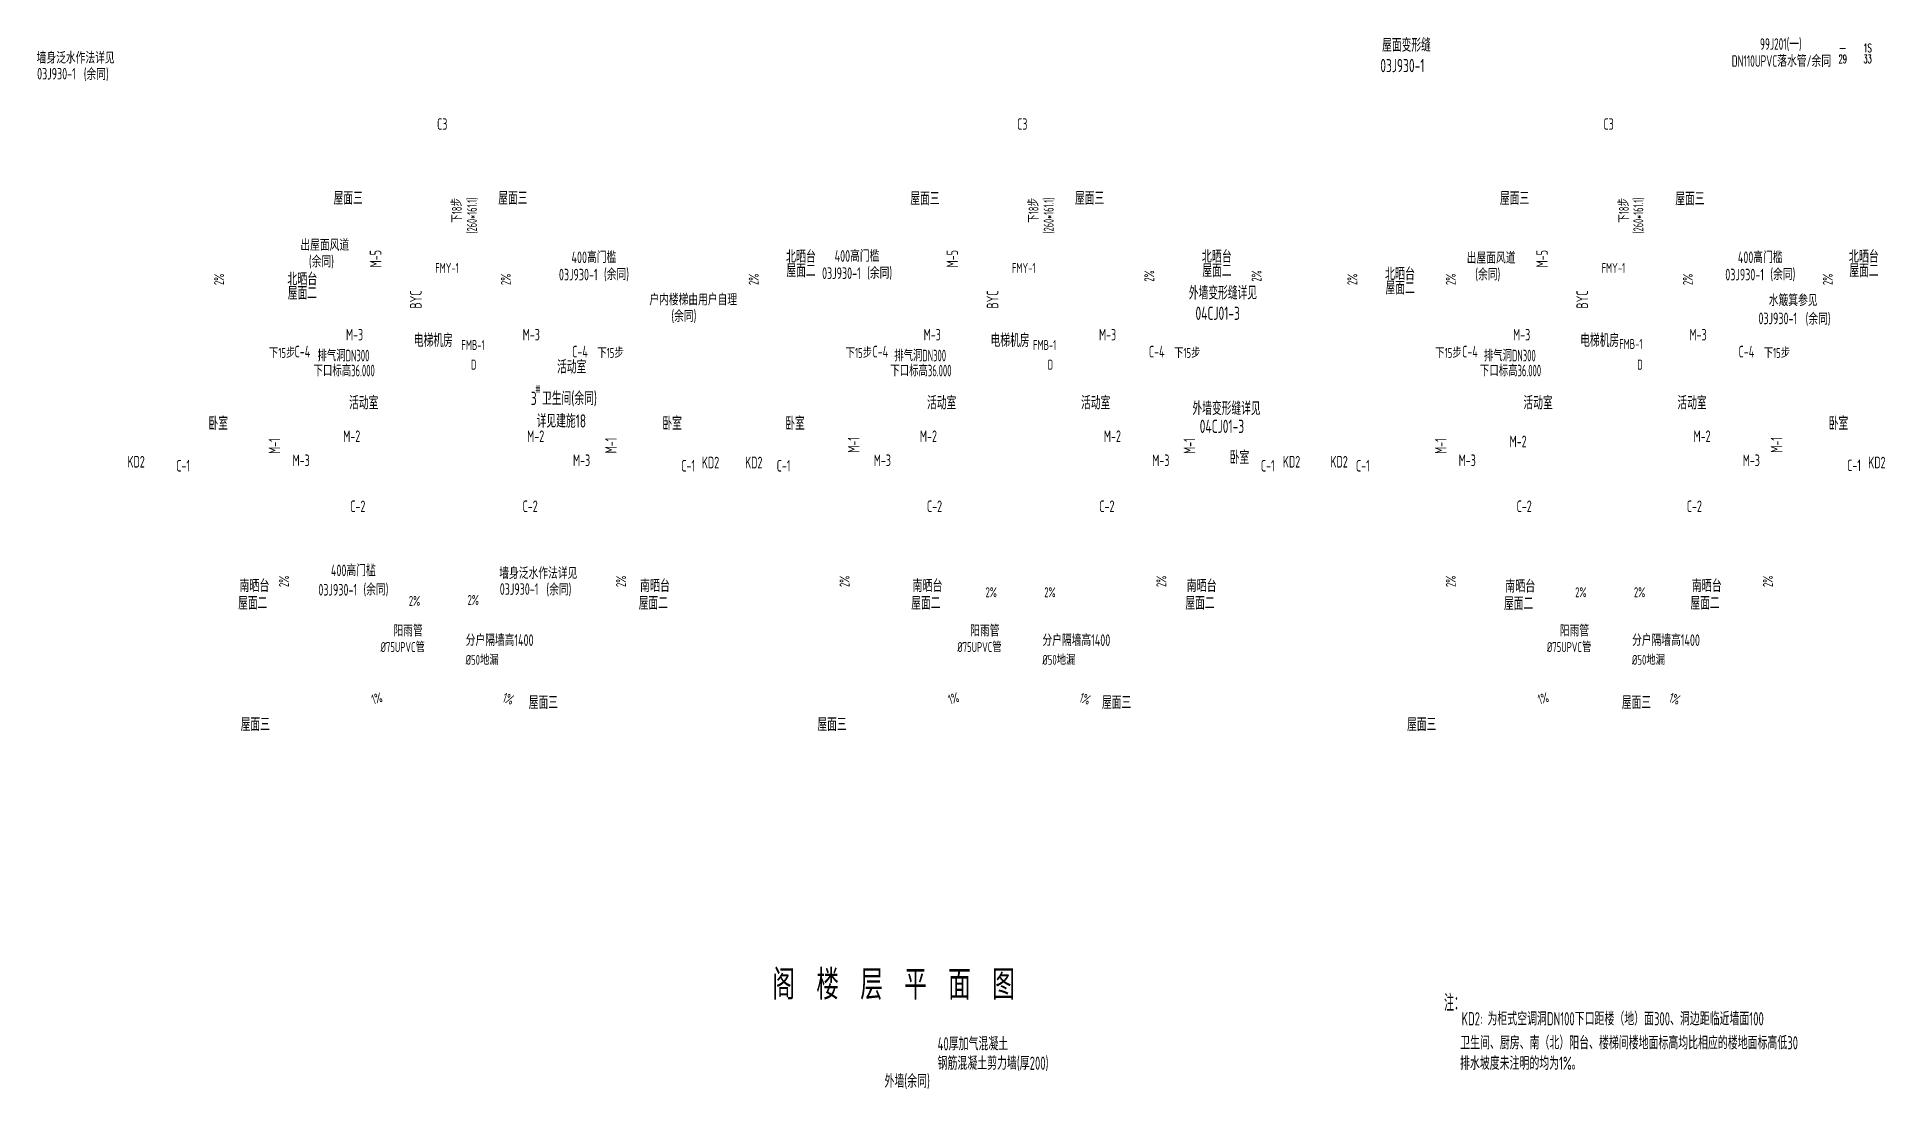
# Model space of a CAD drawing. Extents: x -726032 to 135930, y -151624 to 587044.
# Drawn here: x -137255 to -64770, y 39442 to 80702 of the extents above; entities that cross this region are included whole.
import ezdxf
from ezdxf.enums import TextEntityAlignment as Align

# ---------------------------------------------------------------- set-up
doc = ezdxf.new("R2010")
doc.units = 0
doc.header["$LTSCALE"] = 1000
doc.header["$MEASUREMENT"] = 0
doc.linetypes.add('DASH', pattern=[0.35, 0.25, -0.1])
for name, color, linetype in [('PUB_DIM', 245, 'CONTINUOUS'), ('PUB_TEXT', 142, 'CONTINUOUS'), ('引线', 213, 'CONTINUOUS'), ('排水', 245, 'CONTINUOUS'), ('空调', 245, 'CONTINUOUS'), ('窗表', 71, 'CONTINUOUS'), ('门表', 74, 'CONTINUOUS')]:
    doc.layers.add(name, color=color, linetype=linetype)
doc.styles.add('_HZST', font='txt.shx', dxfattribs={"width": 0.8, "bigfont": 'HZST.shx'})
doc.styles.add('_HZTXT', font='isocp.shx', dxfattribs={"width": 0.8, "bigfont": 'hztxt.shx'})
doc.styles.add('COMP', font='COMPLEX', dxfattribs={"bigfont": 'hztxt'})

msp = doc.modelspace()

# ---------------------------------------------------------------- texts
at = {"layer": 'PUB_DIM', "style": '_HZTXT', "width": 0.7}
for p in [(-120229.8, 67657.3), (-97609.8, 67657.3), (-74482.8, 67657.3)]:
    msp.add_text('D', height=390, dxfattribs=at).set_placement(p)
at = {"layer": 'PUB_TEXT'}
for s, height, style, width, p in [('屋面三', 520, '_HZTXT', 0.7, (-125621.7, 74120.6)), ('屋面三', 520, '_HZTXT', 0.7, (-119163.4, 74120.6)), ('屋面三', 520, '_HZTXT', 0.7, (-103001.7, 74102.2)), ('屋面三', 520, '_HZTXT', 0.7, (-96543.4, 74115.2)), ('屋面三', 520, '_HZTXT', 0.7, (-79874.7, 74113.2)), ('屋面三', 520, '_HZTXT', 0.7, (-72994.7, 74097.3)), ('北晒台', 491.09, '_HZTXT', 0.8, (-107879.9, 71843.9)), ('屋面二', 520, '_HZTXT', 0.7, (-107859.5, 71280.2)), ('北晒台', 491.09, '_HZTXT', 0.8, (-91567.7, 71843.9)), ('屋面二', 520, '_HZTXT', 0.7, (-91547.3, 71280.2)), ('北晒台', 491.09, '_HZTXT', 0.8, (-66190.3, 71843.9)), ('屋面二', 520, '_HZTXT', 0.7, (-66169.9, 71280.2)), ('北晒台', 491.09, '_HZTXT', 0.8, (-127437.5, 70961.2)), ('北晒台', 491.09, '_HZTXT', 0.8, (-84383.3, 71162)), ('屋面二', 520, '_HZTXT', 0.7, (-84362.9, 70598.3)), ('屋面二', 520, '_HZTXT', 0.7, (-127417.1, 70397.5)), ('电梯机房', 520, '_HZTXT', 0.7, (-122473.6, 68542.1)), ('电梯机房', 520, '_HZTXT', 0.7, (-99853.6, 68542.1)), ('电梯机房', 520, '_HZTXT', 0.7, (-76726.6, 68542.1)), ('下15步', 390, '_HZTXT', 0.7, (-128158.1, 68118.2)), ('下15步', 390, '_HZTXT', 0.7, (-115277.5, 68118.2)), ('下15步', 390, '_HZTXT', 0.7, (-105538.1, 68118.2)), ('下15步', 390, '_HZTXT', 0.7, (-92657.5, 68118.2)), ('下15步', 390, '_HZTXT', 0.7, (-82411.1, 68118.2)), ('下15步', 390, '_HZTXT', 0.7, (-69530.5, 68118.2)), ('活动室 ', 520, '_HZTXT', 0.7, (-116856.4, 67501.1)), ('活动室 ', 520, '_HZTXT', 0.7, (-125010.4, 66092.1)), ('活动室 ', 520, '_HZTXT', 0.7, (-102343.6, 66092.1)), ('活动室 ', 520, '_HZTXT', 0.7, (-96304.2, 66092.1)), ('活动室 ', 520, '_HZTXT', 0.7, (-78950.7, 66092.1)), ('活动室 ', 520, '_HZTXT', 0.7, (-72911.3, 66092.1)), ('卧室', 520, '_HZTXT', 0.7, (-130526.6, 65287.8)), ('卧室', 520, '_HZTXT', 0.7, (-112725.4, 65287.8)), ('卧室', 520, '_HZTXT', 0.7, (-107906.6, 65287.8)), ('卧室', 520, '_HZTXT', 0.7, (-66978.4, 65287.8)), ('卧室', 520, '_HZTXT', 0.7, (-90472.1, 63951.2)), ('南晒台', 491.09, '_HZTXT', 0.8, (-129316.3, 58932)), ('南晒台', 491.09, '_HZTXT', 0.8, (-113605.1, 58932)), ('南晒台', 491.09, '_HZTXT', 0.8, (-102916.6, 58932)), ('南晒台', 491.09, '_HZTXT', 0.8, (-92163.3, 58932)), ('南晒台', 491.09, '_HZTXT', 0.8, (-79665.4, 58913.8)), ('南晒台', 491.09, '_HZTXT', 0.8, (-72353.1, 58932)), ('屋面二', 520, '_HZTXT', 0.7, (-129365.2, 58239.5)), ('屋面二', 520, '_HZTXT', 0.7, (-113654, 58239.5)), ('屋面二', 520, '_HZTXT', 0.7, (-102965.4, 58239.5)), ('屋面二', 520, '_HZTXT', 0.7, (-92212.1, 58239.5)), ('屋面二', 520, '_HZTXT', 0.7, (-79714.2, 58221.3)), ('屋面二', 520, '_HZTXT', 0.7, (-72401.9, 58239.5)), ('屋面三', 520, '_HZTXT', 0.7, (-117966, 54340.4)), ('屋面三', 520, '_HZTXT', 0.7, (-95483.3, 54340.4)), ('屋面三', 520, '_HZTXT', 0.7, (-75093, 54340.4)), ('屋面三', 520, '_HZTXT', 0.7, (-129264.6, 53482.6)), ('屋面三', 520, '_HZTXT', 0.7, (-106644.6, 53482.6)), ('屋面三', 520, '_HZTXT', 0.7, (-83517.6, 53482.6)), ('阁 楼 层 平 面 图', 1170, '_HZST', 0.8, (-108410.9, 42949.4)), ('注：', 650, '_HZTXT', 0.6, (-82065.6, 42496.3)), (' KD2: 为柜式空调洞DN100下口距楼（地）面300、洞边距临近墙面100', 520, '_HZTXT', 0.65, (-81569.7, 41937.3, -29952)), ('40厚加气混凝土', 520, '_HZTXT', 0.65, (-101930.1, 40955.3)), ('卫生间、厨房、南（北）阳台、楼梯间楼地面标高均比相应的楼地面标高低30', 520, '_HZTXT', 0.65, (-81432.3, 40994.8, -29952)), ('钢筋混凝土剪力墙(厚200)', 520, '_HZTXT', 0.65, (-101930.1, 40194.5)), ('排水坡度未注明的均为1%。', 520, '_HZTXT', 0.65, (-81440.3, 40194, -29952)), ('外墙(余同)', 520, '_HZTXT', 0.65, (-104013.3, 39493.2))]:
    msp.add_text(s, height=height, dxfattribs=dict(at, style=style, width=width)).set_placement(p)
at = {"layer": 'PUB_TEXT', "style": '_HZTXT', "width": 0.65}
for s, p in [('下18步', (-120591.2, 73410.9)), ('(260*161.1)', (-119998.9, 72990.5)), ('下18步', (-97971.2, 73410.9)), ('(260*161.1)', (-97378.9, 72990.5)), ('下18步', (-74818.2, 73410.9)), ('(260*161.1)', (-74251.9, 72990.5))]:
    msp.add_text(s, height=390, rotation=90, dxfattribs=at).set_placement(p)
at = {"layer": '引线', "style": '_HZTXT'}
for s, height, width, p in [('屋面变形缝', 520, 0.7, (-84494.7, 80122.6)), ('99J201(一)', 455, 0.65, (-69676.3, 80197.6)), ('墙身泛水作法详见', 455, 0.7, (-137266, 79658.5)), ('03J930-1', 520, 0.7, (-84567, 79320.7)), ('DN110UPVC落水管/余同', 455, 0.65, (-70782.4, 79531.6)), ('03J930-1', 455, 0.7, (-137248.7, 79032.9)), ('(余同)', 455, 0.7, (-135418.8, 79015.3)), ('出屋面风道', 455, 0.7, (-126922.8, 72315.2)), ('(余同)', 455, 0.7, (-126586.8, 71665.1)), ('400高门槛', 455, 0.7, (-116289.1, 71832.9)), ('400高门槛', 455, 0.7, (-105968.3, 71888)), ('出屋面风道', 455, 0.7, (-81175.8, 71811.2)), ('400高门槛', 455, 0.7, (-70542.1, 71832.9)), ('03J930-1', 455, 0.7, (-116782.2, 71155.3)), ('(余同)', 455, 0.7, (-115014.1, 71165.1)), ('03J930-1', 455, 0.7, (-106461.4, 71210.5)), ('(余同)', 455, 0.7, (-104693.3, 71220.3)), ('(余同)', 455, 0.7, (-80839.8, 71161.1)), ('03J930-1', 455, 0.7, (-71035.2, 71155.3)), ('(余同)', 455, 0.7, (-69267.1, 71165.1)), ('户内楼梯由用户自理', 455, 0.7, (-113235.2, 70175.8)), ('外墙变形缝详见', 520, 0.7, (-92075.6, 70404.8)), ('水簸箕参见', 455, 0.7, (-69328.4, 70148.6)), ('(余同)', 455, 0.7, (-112370.8, 69526.2)), ('04CJ01-3  ', 520, 0.7, (-91815.3, 69605.7)), ('03J930-1', 455, 0.7, (-69734.8, 69435.9)), ('(余同)', 455, 0.7, (-67886.1, 69418.3, -11426.6)), ('排气洞DN300', 455, 0.6, (-126253.5, 67979.9)), ('排气洞DN300', 455, 0.6, (-103633.5, 67979.9)), ('排气洞DN300', 455, 0.6, (-80506.5, 67979.9)), ('下口标高36.000', 455, 0.6, (-126406, 67391.7)), ('下口标高36.000', 455, 0.6, (-103786, 67391.7)), ('下口标高36.000', 455, 0.6, (-80659, 67391.7)), ('3 卫生间(余同)', 520, 0.7, (-117884, 66267.5)), ('#', 325, 0.7, (-117709.7, 66731.8)), ('外墙变形缝详见', 520, 0.7, (-91934.1, 65874.7)), ('详见建施18', 520, 0.7, (-117655.4, 65381.4)), ('04CJ01-3  ', 520, 0.7, (-91649.7, 65171.5)), ('400高门槛', 455, 0.7, (-125724.2, 59554.4)), ('墙身泛水作法详见', 455, 0.7, (-119120.4, 59447.9)), ('03J930-1', 455, 0.7, (-126217.2, 58794.2)), ('(余同)', 455, 0.7, (-124449.1, 58803.9)), ('03J930-1', 455, 0.7, (-119103.1, 58822.2)), ('(余同)', 455, 0.7, (-117273.2, 58804.6)), ('阳雨管', 455, 0.7, (-123270.3, 57189.8)), ('分户隔墙高1400', 455, 0.7, (-120438.9, 56818.4)), ('阳雨管', 455, 0.7, (-100650.3, 57189.8)), ('分户隔墙高1400', 455, 0.7, (-97818.9, 56818.4)), ('阳雨管', 455, 0.7, (-77523.3, 57189.8)), ('分户隔墙高1400', 455, 0.7, (-74691.9, 56818.4)), ('%%C75UPVC管', 390, 0.7, (-123778.3, 56579.4)), ('%%C75UPVC管', 390, 0.7, (-101158.3, 56579.4)), ('%%C75UPVC管', 390, 0.7, (-78031.3, 56579.4)), ('%%C50地漏', 390, 0.7, (-120438.9, 56078.9)), ('%%C50地漏', 390, 0.7, (-97818.9, 56078.9)), ('%%C50地漏', 390, 0.7, (-74691.9, 56078.9))]:
    msp.add_text(s, height=height, dxfattribs=dict(at, width=width)).set_placement(p)
at = {"layer": '引线', "style": 'COMP'}
for tag, text, width, p, p2 in [('29', '-', 0.617647, (-66594.7, 79676.3), (-66263.2, 79676.3)), ('-', '1', 1.166667, (-66594.7, 80105.3), (-66263.2, 80105.3)), ('33', '-', 0.636364, (-65619.7, 79676.3), (-65288.2, 79676.3)), ('1S', '1', 0.724138, (-65619.7, 80105.3), (-65288.2, 80105.3))]:
    msp.add_attdef(tag, text=text, height=331.5, dxfattribs=dict(at, width=width)).set_placement(p, p2, align=Align.FIT)
at = {"layer": '排水', "style": '_HZTXT', "width": 0.7}
for s, rotation, p in [('2%', 90, (-129917.8, 70974.7)), ('2%', 90, (-118670.5, 70974.7)), ('2%', 90, (-108947.3, 70974.7)), ('2%', 90, (-93435, 71106.4)), ('2%', 90, (-89226.1, 71106.4)), ('2%', 90, (-85469.7, 70974.7)), ('2%', 90, (-81606.8, 70974.7)), ('2%', 90, (-72310.5, 70974.7)), ('2%', 90, (-66820.6, 70974.7)), ('2%', 90, (-127372.4, 59131.6)), ('2%', 90, (-114151.8, 59131.6)), ('2%', 90, (-105385.3, 59131.6)), ('2%', 90, (-92960.1, 59131.6)), ('2%', 90, (-81606.8, 59131.6)), ('2%', 90, (-69169.4, 59131.6)), ('1%', 18.224825, (-124051.8, 54515.1)), ('1%', 341.775175, (-119018.1, 54626.1)), ('1%', 18.224825, (-101431.8, 54515.1)), ('1%', 341.775175, (-96398.1, 54626.1)), ('1%', 18.224825, (-78304.8, 54515.1)), ('1%', 341.775175, (-73271.1, 54626.1))]:
    msp.add_text(s, height=390, rotation=rotation, dxfattribs=at).set_placement(p)
for p in [(-122667.8, 58391.5), (-120364.3, 58428.1), (-100047.8, 58730.6), (-97744.3, 58730.6), (-76920.8, 58730.6), (-74617.3, 58730.6)]:
    msp.add_text('2%', height=390, dxfattribs=at).set_placement(p)
at = {"layer": '空调', "linetype": 'DASH', "ltscale": 0.5, "style": '_HZTXT', "width": 0.7}
for p in [(-133704.9, 63815.9), (-111174.7, 63785.3), (-109478.8, 63785.3), (-88385.8, 63815.9), (-86520.7, 63815.9), (-65427.7, 63785.3)]:
    msp.add_text('KD2', height=455, dxfattribs=at).set_placement(p)
at = {"layer": '窗表', "style": '_HZTXT', "width": 0.7}
for s, p in [('C3', (-121563.3, 77060.2)), ('C3', (-98810.8, 77060.2)), ('C3', (-75816.3, 77060.2)), ('C-4', (-127153.3, 68138.7)), ('C-4', (-116264.1, 68135)), ('C-4', (-104486.1, 68135)), ('C-4', (-93644.1, 68135)), ('C-4', (-81359.1, 68135)), ('C-4', (-70517.1, 68135)), ('C-1', (-131792.5, 63658.8)), ('C-1', (-111985.7, 63658.8)), ('C-1', (-108242.4, 63658.8)), ('C-1', (-89251.4, 63658.8)), ('C-1', (-85521.7, 63658.8)), ('C-1', (-66257.6, 63673.1)), ('C-2', (-124968.9, 62068.1)), ('C-2', (-118208.9, 62068.1)), ('C-2', (-102348.9, 62068.1)), ('C-2', (-95588.9, 62068.1)), ('C-2', (-79221.9, 62068.1)), ('C-2', (-72548.3, 62068.1))]:
    msp.add_text(s, height=455, dxfattribs=at).set_placement(p)
at = {"layer": '门表', "style": '_HZTXT', "width": 0.7}
for s, p in [('M-5', (-123744.4, 71664.5)), ('M-5', (-101124.4, 71664.5)), ('M-5', (-77997.4, 71664.5)), ('BYC', (-122167.8, 70051.9)), ('BYC', (-99547.8, 70051.9)), ('BYC', (-76420.8, 70051.9)), ('M-1', (-127715.4, 64350.1)), ('M-1', (-114517, 64372)), ('M-1', (-104995.8, 64396.9)), ('M-1', (-91825.3, 64350.1)), ('M-1', (-81968.4, 64350.1)), ('M-1', (-68797.9, 64396.9))]:
    msp.add_text(s, height=455, rotation=90, dxfattribs=at).set_placement(p)
for s, height, p in [('FMY-1', 390, (-121635.6, 71447.3)), ('FMY-1', 390, (-99015.6, 71447.3)), ('FMY-1', 390, (-75888.6, 71447.3)), ('M-3', 455, (-125135.3, 68798.7)), ('M-3', 455, (-118203, 68798.7)), ('M-3', 455, (-102477.8, 68798.7)), ('M-3', 455, (-95601, 68798.7)), ('M-3', 455, (-79359.2, 68798.7)), ('M-3', 455, (-72442, 68798.7)), ('FMB-1', 390, (-120608.7, 68426.6)), ('FMB-1', 390, (-98188, 68426.6)), ('FMB-1', 390, (-75196, 68466.4)), ('M-2', 455, (-125243.3, 64816.6)), ('M-2', 455, (-118028.5, 64816.6)), ('M-2', 455, (-102623.3, 64816.6)), ('M-2', 455, (-95408.5, 64816.6)), ('M-2', 455, (-72281.5, 64816.6)), ('M-2', 455, (-79496.3, 64611.7)), ('M-3', 455, (-127231.1, 63872.6)), ('M-3', 455, (-116230.8, 63872.6)), ('M-3', 455, (-104433.8, 63872.6)), ('M-3', 455, (-93510.6, 63872.6)), ('M-3', 455, (-81493.4, 63872.6)), ('M-3', 455, (-70351.5, 63872.6))]:
    msp.add_text(s, height=height, dxfattribs=at).set_placement(p)

doc.saveas('drawing.dxf')
